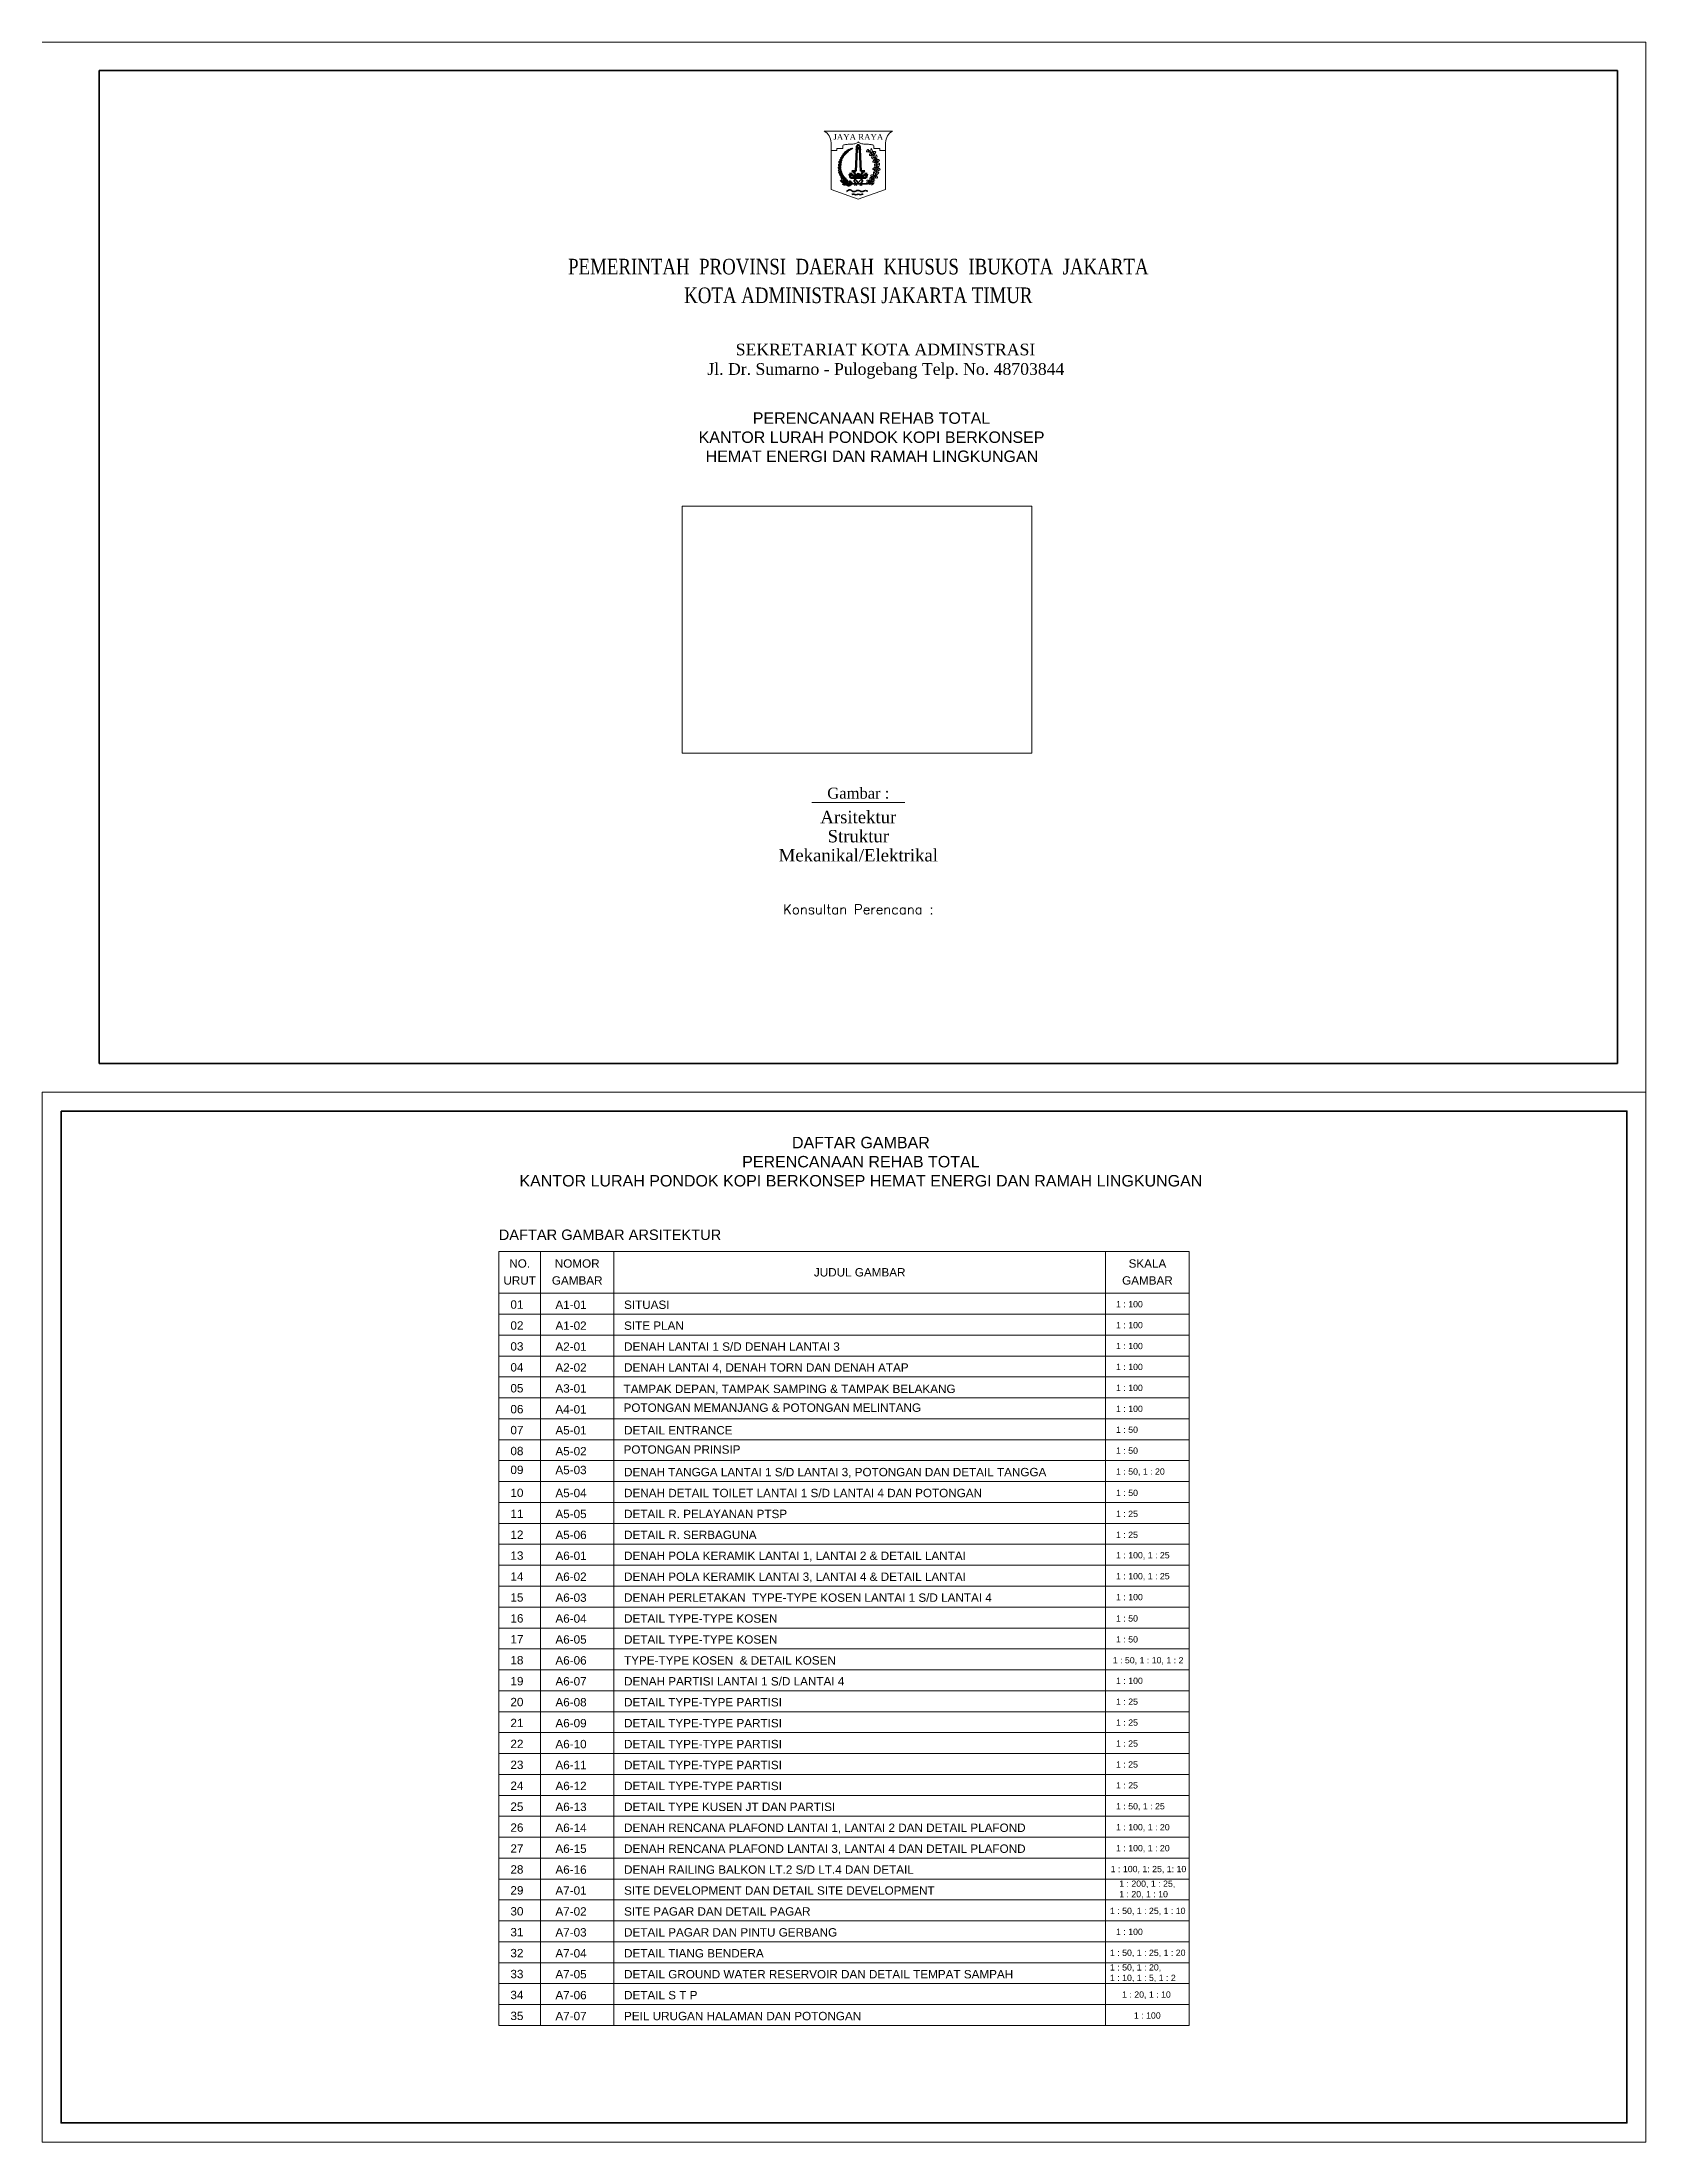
# Model space of a CAD drawing. Header units: millimetres. Extents: x -11 to 1625, y -267 to 195.
# Drawn here: x 1541.2 to 1625.2, y 63 to 173 of the extents above; entities that cross this region are included whole.
import ezdxf
from ezdxf.enums import TextEntityAlignment as Align

# ---------------------------------------------------------------- set-up
doc = ezdxf.new("R2010")
doc.units = ezdxf.units.MM
for name, color, linetype, lineweight in [('ars', 11, 'Continuous', 5), ('grs-kop', 1, 'Continuous', 35), ('kop', 7, 'Continuous', 20), ('logo', 7, 'Continuous', 50), ('ME', 7, 'Continuous', 15), ('not', 7, 'Continuous', 20), ('tem', 5, 'Continuous', 20), ('u', 6, 'Continuous', 20)]:
    doc.layers.add(name, color=color, linetype=linetype, lineweight=lineweight)
doc.styles.add('2', font='ROMANT.shx')
doc.styles.add('COM', font='complex.shx')
doc.styles.add('R', font='romantic.ttf')
doc.styles.get("Standard").update_dxf_attribs({"font": 'ARIALUNI.TTF'})
doc.styles.add('times', font='times.ttf')
picture_1 = doc.add_image_def('image6.jpg', size_in_pixel=(1191, 842))

msp = doc.modelspace()

# ---------------------------------------------------------------- texts
at = {"color": 5, "style": 'R'}
for s, height, p in [('Gambar :', 0.57467532, (1583.9641064, 133.6651178)), ('Arsitektur', 0.65, (1583.9641064, 132.4151178)), ('Struktur', 0.65, (1583.9641064, 131.4151178)), ('Mekanikal/Elektrikal', 0.65, (1583.9641064, 130.4174133))]:
    msp.add_text(s, height=height, dxfattribs=at).set_placement(p, align=Align.MIDDLE)
at = {"linetype": 'Continuous', "style": 'COM'}
msp.add_text('Konsultan Perencana :', height=0.512195122, dxfattribs=at).set_placement((1583.9641064, 127.5685823), align=Align.MIDDLE)
at = {"layer": 'kop', "insert": (1574.2800485, 153.5995601), "char_height": 0.6, "attachment_point": 1}
msp.add_mtext_dynamic_manual_height_columns('\\pi4.1572;PERENCANAAN REHAB TOTAL \\P\\pi1.3189;KANTOR LURAH PONDOK KOPI BERKONSEP \\P\\pi1.687;HEMAT ENERGI DAN RAMAH LINGKUNGAN', width=20.657811093, gutter_width=1.5, heights=[0], dxfattribs=at)
at = {"layer": 'ME', "style": 'times', "width": 0.8}
for s, p in [('PEMERINTAH  PROVINSI  DAERAH  KHUSUS  IBUKOTA  JAKARTA', (1583.9641064, 161.230891)), ('KOTA ADMINISTRASI JAKARTA TIMUR', (1583.9641064, 159.730891))]:
    msp.add_text(s, height=0.817316017, dxfattribs=at).set_placement(p, align=Align.MIDDLE)
at = {"layer": 'ME', "insert": (1575.6521795, 157.1990621), "char_height": 0.612987013, "attachment_point": 1, "style": 'times'}
msp.add_mtext_dynamic_manual_height_columns('\\pi1.8906;SEKRETARIAT KOTA ADMINSTRASI\\P\\pi0.40633;Jl. Dr. Sumarno - Pulogebang Telp. No. 48703844', width=19.03919726, gutter_width=4.3707989, heights=[0], dxfattribs=at)
at = {"layer": 'not'}
for s, height, p in [('DAFTAR GAMBAR ARSITEKTUR', 0.547931223, (1565.1324316, 110.247705)), ('01', 0.43834498, (1565.7450194, 106.6468011)), ('A1-01', 0.43834498, (1568.1014863, 106.6380218)), ('SITUASI', 0.43834498, (1571.6960413, 106.6380218)), ('1 : 100', 0.32875873, (1597.4603738, 106.7217348)), ('02', 0.43834498, (1565.7450194, 105.5509387)), ('A1-02', 0.43834498, (1568.1014863, 105.5421593)), ('SITE PLAN', 0.43834498, (1571.6960413, 105.5421593)), ('1 : 100', 0.32875873, (1597.4603738, 105.6258723)), ('03', 0.43834498, (1565.7450194, 104.4550762)), ('A2-01', 0.43834498, (1568.1014863, 104.4462969)), ('DENAH LANTAI 1 S/D DENAH LANTAI 3', 0.438344979, (1571.6960413, 104.4462969)), ('1 : 100', 0.32875873, (1597.4603738, 104.5300099)), ('04', 0.43834498, (1565.7450194, 103.3592138)), ('A2-02', 0.43834498, (1568.1014863, 103.3504345)), ('DENAH LANTAI 4, DENAH TORN DAN DENAH ATAP', 0.438344979, (1571.6960413, 103.3504345)), ('1 : 100', 0.32875873, (1597.4603738, 103.4341474)), ('05', 0.43834498, (1565.7450194, 102.2633514)), ('A3-01', 0.43834498, (1568.1014863, 102.254572)), ('TAMPAK DEPAN, TAMPAK SAMPING & TAMPAK BELAKANG', 0.438344979, (1571.669807, 102.2323475)), ('1 : 100', 0.32875873, (1597.4603738, 102.338285)), ('06', 0.43834498, (1565.7450194, 101.1674889)), ('A4-01', 0.43834498, (1568.1014863, 101.1587096)), ('POTONGAN MEMANJANG & POTONGAN MELINTANG', 0.438344979, (1571.669807, 101.2460713)), ('1 : 100', 0.32875873, (1597.4603738, 101.2424225)), ('07', 0.43834498, (1565.7450194, 100.0716265)), ('A5-01', 0.43834498, (1568.1014863, 100.0628471)), ('DETAIL ENTRANCE', 0.438344979, (1571.6960413, 100.0628471)), ('1 : 50', 0.32875873, (1597.4603738, 100.1465601)), ('08', 0.43834498, (1565.7450194, 98.975764)), ('A5-02', 0.43834498, (1568.1014863, 98.9669847)), ('POTONGAN PRINSIP', 0.438344979, (1571.669807, 99.0543464)), ('1 : 50', 0.32875873, (1597.4603738, 99.0506976)), ('09', 0.43834498, (1565.7450194, 97.9894878)), ('A5-03', 0.43834498, (1568.1014863, 97.9807085)), ('DENAH TANGGA LANTAI 1 S/D LANTAI 3, POTONGAN DAN DETAIL TANGGA', 0.438344979, (1571.6960413, 97.8711222)), ('1 : 50, 1 : 20', 0.328758734, (1597.4603738, 97.9548352)), ('10', 0.43834498, (1565.7450194, 96.7840391)), ('A5-04', 0.43834498, (1568.1014863, 96.7752598)), ('DENAH DETAIL TOILET LANTAI 1 S/D LANTAI 4 DAN POTONGAN', 0.438344979, (1571.6960413, 96.7752598)), ('1 : 50', 0.32875873, (1597.4603738, 96.8356953)), ('11', 0.43834498, (1565.7450194, 95.6881767)), ('A5-05', 0.43834498, (1568.1014863, 95.6793973)), ('DETAIL R. PELAYANAN PTSP', 0.438344979, (1571.6960413, 95.6793973)), ('1 : 25', 0.32875873, (1597.4603738, 95.7398329)), ('12', 0.43834498, (1565.7450194, 94.5923142)), ('A5-06', 0.43834498, (1568.1014863, 94.5835349)), ('DETAIL R. SERBAGUNA', 0.438344979, (1571.6960413, 94.5835349)), ('1 : 25', 0.32875873, (1597.4603738, 94.6439704)), ('13', 0.43834498, (1565.7450194, 93.4964518)), ('A6-01', 0.43834498, (1568.1014863, 93.4876724)), ('DENAH POLA KERAMIK LANTAI 1, LANTAI 2 & DETAIL LANTAI', 0.438344979, (1571.6960413, 93.4876724)), ('1 : 100, 1 : 25', 0.328758734, (1597.4603738, 93.5713854)), ('14', 0.43834498, (1565.7450194, 92.4005893)), ('A6-02', 0.43834498, (1568.1014863, 92.39181)), ('DENAH POLA KERAMIK LANTAI 3, LANTAI 4 & DETAIL LANTAI', 0.438344979, (1571.6960413, 92.39181)), ('1 : 100, 1 : 25', 0.328758734, (1597.4603738, 92.475523)), ('15', 0.43834498, (1565.7450194, 91.3047269)), ('A6-03', 0.43834498, (1568.1014863, 91.2959475)), ('DENAH PERLETAKAN  TYPE-TYPE KOSEN LANTAI 1 S/D LANTAI 4', 0.438344979, (1571.6960413, 91.2959475)), ('1 : 100', 0.32875873, (1597.4603738, 91.3796605)), ('16', 0.43834498, (1565.7450194, 90.2088644)), ('A6-04', 0.43834498, (1568.1014863, 90.2000851)), ('DETAIL TYPE-TYPE KOSEN', 0.438344979, (1571.6960413, 90.2000851)), ('1 : 50', 0.32875873, (1597.4603738, 90.2605206)), ('17', 0.43834498, (1565.7450194, 89.113002)), ('A6-05', 0.43834498, (1568.1014863, 89.1042226)), ('DETAIL TYPE-TYPE KOSEN', 0.438344979, (1571.6960413, 89.1042226)), ('1 : 50', 0.32875873, (1597.4603738, 89.1646582)), ('18', 0.43834498, (1565.7450194, 88.0171395)), ('A6-06', 0.43834498, (1568.1014863, 88.0083602)), ('TYPE-TYPE KOSEN  & DETAIL KOSEN', 0.438344979, (1571.6960413, 88.0083602)), ('1 : 50, 1 : 10, 1 : 2', 0.328758734, (1597.2874823, 88.0687958)), ('19', 0.43834498, (1565.7450194, 86.9212771)), ('A6-07', 0.43834498, (1568.1014863, 86.9124978)), ('DENAH PARTISI LANTAI 1 S/D LANTAI 4', 0.438344979, (1571.6960413, 86.9124978)), ('1 : 100', 0.32875873, (1597.4603738, 86.9962107)), ('20', 0.43834498, (1565.7450194, 85.8254147)), ('A6-08', 0.43834498, (1568.1014863, 85.8166353)), ('DETAIL TYPE-TYPE PARTISI', 0.438344979, (1571.6960413, 85.8166353)), ('1 : 25', 0.32875873, (1597.4603738, 85.9003483)), ('21', 0.43834498, (1565.7450194, 84.7295522)), ('A6-09', 0.43834498, (1568.1014863, 84.7207729)), ('DETAIL TYPE-TYPE PARTISI', 0.438344979, (1571.6960413, 84.7207729)), ('1 : 25', 0.32875873, (1597.4603738, 84.8044858)), ('22', 0.43834498, (1565.7450194, 83.6336898)), ('A6-10', 0.43834498, (1568.1014863, 83.6249104)), ('DETAIL TYPE-TYPE PARTISI', 0.438344979, (1571.6960413, 83.6249104)), ('1 : 25', 0.32875873, (1597.4603738, 83.7086234)), ('23', 0.43834498, (1565.7450194, 82.5378273)), ('A6-11', 0.43834498, (1568.1014863, 82.529048)), ('DETAIL TYPE-TYPE PARTISI', 0.438344979, (1571.6960413, 82.529048)), ('1 : 25', 0.32875873, (1597.4603738, 82.6127609)), ('24', 0.43834498, (1565.7450194, 81.4419649)), ('A6-12', 0.43834498, (1568.1014863, 81.4331855)), ('DETAIL TYPE-TYPE PARTISI', 0.438344979, (1571.6960413, 81.4331855)), ('1 : 25', 0.32875873, (1597.4603738, 81.5168985)), ('25', 0.43834498, (1565.7450194, 80.3461024)), ('A6-13', 0.43834498, (1568.1014863, 80.3373231)), ('DETAIL TYPE KUSEN JT DAN PARTISI', 0.438344979, (1571.6960413, 80.3373231)), ('1 : 50, 1 : 25', 0.328758734, (1597.4603738, 80.421036)), ('26', 0.43834498, (1565.7450194, 79.25024)), ('A6-14', 0.43834498, (1568.1014863, 79.2414606)), ('DENAH RENCANA PLAFOND LANTAI 1, LANTAI 2 DAN DETAIL PLAFOND', 0.438344979, (1571.6960413, 79.2414606)), ('1 : 100, 1 : 20', 0.328758734, (1597.4603738, 79.3251736)), ('27', 0.43834498, (1565.7450194, 78.1543775)), ('A6-15', 0.43834498, (1568.1014863, 78.1455982)), ('DENAH RENCANA PLAFOND LANTAI 3, LANTAI 4 DAN DETAIL PLAFOND', 0.438344979, (1571.6960413, 78.1455982)), ('1 : 100, 1 : 20', 0.328758734, (1597.4603738, 78.2293112)), ('28', 0.43834498, (1565.7450194, 77.0585151)), ('A6-16', 0.43834498, (1568.1014863, 77.0497357)), ('DENAH RAILING BALKON LT.2 S/D LT.4 DAN DETAIL', 0.438344979, (1571.6960413, 77.0497357)), ('1 : 100, 1: 25, 1: 10', 0.328758734, (1597.1816044, 77.1334487)), ('29', 0.43834498, (1565.7450194, 75.9626526)), ('A7-01', 0.43834498, (1568.1014863, 75.9538733)), ('SITE DEVELOPMENT DAN DETAIL SITE DEVELOPMENT ', 0.438344979, (1571.6960413, 75.9538733)), ('1 : 200, 1 : 25,', 0.328758734, (1597.6256808, 76.366345)), ('1 : 20, 1 : 10', 0.328758734, (1597.6256808, 75.8184138)), ('30', 0.43834498, (1565.7450194, 74.8667902)), ('A7-02', 0.43834498, (1568.1014863, 74.8580108)), ('SITE PAGAR DAN DETAIL PAGAR', 0.438344979, (1571.6960413, 74.8580108)), ('1 : 50, 1 : 25, 1 : 10', 0.328758734, (1597.1426109, 74.9417238)), ('31', 0.43834498, (1565.7450194, 73.7709277)), ('A7-03', 0.43834498, (1568.1014863, 73.7621484)), ('DETAIL PAGAR DAN PINTU GERBANG', 0.438344979, (1571.6960413, 73.7621484)), ('1 : 100', 0.32875873, (1597.4603738, 73.8458614)), ('32', 0.43834498, (1565.7450194, 72.6750653)), ('A7-04', 0.43834498, (1568.1014863, 72.6662859)), ('DETAIL TIANG BENDERA', 0.438344979, (1571.6960413, 72.6662859)), ('1 : 50, 1 : 25, 1 : 20', 0.328758734, (1597.1426109, 72.7499989)), ('33', 0.43834498, (1565.7450194, 71.5792028)), ('A7-05', 0.43834498, (1568.1014863, 71.5704235)), ('DETAIL GROUND WATER RESERVOIR DAN DETAIL TEMPAT SAMPAH', 0.438344979, (1571.6960413, 71.5704235)), ('1 : 50, 1 : 20,', 0.328758734, (1597.1426109, 71.9828952)), ('1 : 10, 1 : 5, 1 : 2', 0.328758734, (1597.1426109, 71.434964)), ('34', 0.43834498, (1565.7450194, 70.4833404)), ('A7-06', 0.43834498, (1568.1014863, 70.4745611)), ('DETAIL S T P ', 0.438344979, (1571.6960413, 70.4745611)), ('1 : 20, 1 : 10', 0.328758734, (1597.7770942, 70.558274)), ('35', 0.43834498, (1565.7450194, 69.387478)), ('A7-07', 0.43834498, (1568.1014863, 69.3786986)), ('PEIL URUGAN HALAMAN DAN POTONGAN', 0.438344979, (1571.6960413, 69.3786986)), ('1 : 100', 0.32875873, (1598.3950724, 69.4624116))]:
    msp.add_text(s, height=height, dxfattribs=at).set_placement(p)
at = {"layer": 'not', "insert": (1584.09873, 115.6508931), "char_height": 0.6, "attachment_point": 2, "style": '2'}
msp.add_mtext('{\\fArial|b0|i0|c0|p34;DAFTAR GAMBAR\\P\\fArial Unicode MS|b0|i0|c0|p34;PERENCANAAN REHAB TOTAL \\PKANTOR LURAH PONDOK KOPI BERKONSEP HEMAT ENERGI DAN RAMAH LINGKUNGAN}', dxfattribs=at)
at = {"layer": 'not', "attachment_point": 5}
for s, insert, char_height in [('NO.', (1566.2282941, 109.0140916), 0.43834498), ('NOMOR', (1569.2419158, 109.0140916), 0.43834498), ('SKALA', (1599.1041675, 109.0140916), 0.43834498), ('URUT', (1566.2282941, 108.1255129), 0.43834498), ('GAMBAR', (1569.2419158, 108.1255129), 0.43834498), ('JUDUL GAMBAR', (1584.0360588, 108.5530643), 0.438344979), ('GAMBAR', (1599.1041675, 108.1255129), 0.43834498)]:
    msp.add_mtext(s, dxfattribs=dict(at, insert=insert, char_height=char_height))
at = {"layer": 'tem', "style": 'R'}
msp.add_text('JAYA RAYA', height=0.30649351, dxfattribs=at).set_placement((1583.9641064, 168.0297714), align=Align.MIDDLE)

# ---------------------------------------------------------------- linework, layer by layer
at = {"layer": 'ars', "color": 11}
for p, q in [((1584.6440775, 167.1840347), (1584.5793054, 167.2226974)), ((1584.6761195, 167.1743112), (1584.6872321, 167.137309)), ((1584.7894251, 166.997511), (1584.724653, 167.0361737)), ((1584.7894251, 166.997511), (1584.7959316, 167.0726635)), ((1584.845584, 166.8497824), (1584.8755251, 166.8202606)), ((1584.8996893, 166.1699136), (1584.862806, 166.2357153)), ((1584.8808298, 166.846715), (1584.8799763, 166.8080896)), ((1584.9325069, 166.5889992), (1584.883137, 166.646033)), ((1584.8996893, 166.1699136), (1584.9474315, 166.2283167)), ((1584.9238481, 166.3919542), (1584.9351949, 166.3514665)), ((1584.9325069, 166.5889992), (1584.9551587, 166.6609515)), ((1584.9526966, 166.4302382), (1584.9387485, 166.394209)), ((1584.5195823, 165.625129), (1584.5946164, 165.6328835)), ((1584.685321, 165.7776867), (1584.6844801, 165.8531157)), ((1584.7233006, 165.8238055), (1584.7892514, 165.8604214))]:
    msp.add_line(p, q, dxfattribs=at)
for centre, radius, start, end in [((1584.022731, 166.4585954), 1.0352709, 114.085604242, 237.632514007), ((1583.3440894, 167.15845), 0.1247076, 133.841635436, 198.302971929), ((1583.13931, 167.2092328), 0.1247076, 313.841635436, 18.302971929), ((1583.4054063, 167.2167733), 0.1122368, 126.6239457, 191.085282193), ((1583.2283075, 167.2852713), 0.1122368, 306.6239457, 11.085282193), ((1583.380438, 167.1221017), 0.1122368, 74.904343835, 139.365680329), ((1583.3244935, 167.3035574), 0.1122368, 254.904343835, 319.365680329), ((1583.4506858, 167.2686416), 0.0897895, 123.960955418, 188.422291911), ((1583.3117058, 167.3299633), 0.0897895, 303.960955418, 8.422291911), ((1583.4272139, 167.1939141), 0.0897895, 72.241353553, 136.702690047), ((1583.3892512, 167.3410013), 0.0897895, 252.241353553, 316.702690047), ((1583.5127922, 167.3059595), 0.0897895, 117.740605592, 182.201942085), ((1583.3812748, 167.3819791), 0.0897895, 297.740605592, 2.201942085), ((1583.4813615, 167.2342152), 0.0897895, 66.021003727, 130.482340221), ((1583.4595596, 167.3845498), 0.0897895, 246.021003727, 310.482340221), ((1583.5607955, 167.3430074), 0.0718316, 113.400686667, 177.86202316), ((1583.4604854, 167.4116106), 0.0718316, 293.400686667, 357.86202316), ((1583.5313798, 167.2876794), 0.0718316, 61.681084802, 126.142421296), ((1583.5230893, 167.408922), 0.0718316, 241.681084802, 306.142421296), ((1583.5215741, 167.4456096), 0.0718316, 293.400686667, 357.86202316), ((1583.6218842, 167.3770064), 0.0718316, 113.400686667, 177.86202316), ((1583.5924685, 167.3216784), 0.0718316, 61.681084802, 126.142421296), ((1583.5841781, 167.442921), 0.0718316, 241.681084802, 306.142421296), ((1583.6593617, 167.3629412), 0.0718316, 80.936849541, 145.398186035), ((1583.611551, 167.474667), 0.0718316, 260.936849541, 325.398186035), ((1584.5504598, 167.3765247), 0.1565084, 235.515356547, 280.620704982), ((1584.4497702, 167.2194755), 0.1295752, 1.424824002, 71.624042141), ((1584.8172123, 167.3203949), 0.2030952, 151.181879908, 225.995647049), ((1584.4981768, 167.2722093), 0.2030952, 331.181879908, 45.995647049), ((1584.8742838, 167.1758656), 0.1295752, 162.594618242, 232.793836381), ((1582.8428682, 166.3007066), 0.1558845, 2.292602346, 66.75393884), ((1583.0601525, 166.4501719), 0.1558845, 182.292602346, 246.75393884), ((1582.874801, 166.1414143), 0.1558845, 12.662776115, 77.124112609), ((1583.0616312, 166.3275508), 0.1558845, 192.662776115, 257.124112609), ((1583.072726, 166.5791733), 0.1558845, 172.399490049, 236.860826543), ((1582.832993, 166.4692623), 0.1558845, 352.399490049, 56.860826543), ((1583.0760679, 166.2290704), 0.1558845, 200.215146733, 264.676483227), ((1582.9153228, 166.019993), 0.1558845, 20.215146733, 84.676483227), ((1583.0985212, 166.7122732), 0.1558845, 164.619036116, 229.08037261), ((1582.8461157, 166.6358285), 0.1558845, 344.619036116, 49.08037261), ((1583.1427653, 166.4626132), 0.1558845, 120.679888184, 185.141224678), ((1582.9079693, 166.5827098), 0.1558845, 300.679888184, 5.141224678), ((1583.115277, 166.818818), 0.1247076, 158.864860204, 223.326196697), ((1583.1491765, 166.3473785), 0.1558845, 130.573000481, 195.034336975), ((1582.93576, 166.7380814), 0.1558845, 292.899434252, 357.360770745), ((1583.1521361, 166.5873043), 0.1558845, 112.899434252, 177.360770745), ((1582.8972381, 166.4253488), 0.1558845, 310.573000481, 15.034336975), ((1582.9082385, 166.7782155), 0.1247076, 338.864860204, 43.326196697), ((1583.1677046, 166.2424615), 0.1558845, 140.94317425, 205.404510744), ((1582.9877941, 166.8524154), 0.1247076, 287.145258339, 351.606594833), ((1583.1479291, 166.7150463), 0.1247076, 107.145258339, 171.606594833), ((1582.9058463, 166.2738075), 0.1558845, 320.94317425, 25.404510744), ((1583.1634997, 166.9130397), 0.1247076, 150.299630304, 214.760966797), ((1583.2024157, 166.1407337), 0.1558845, 140.94317425, 205.404510744), ((1582.9527232, 166.9037254), 0.1247076, 330.299630304, 34.760966797), ((1583.0424425, 166.9652491), 0.1247076, 278.580028439, 343.041364932), ((1583.1803324, 166.8055624), 0.1247076, 98.580028439, 163.041364932), ((1582.9405574, 166.1720797), 0.1558845, 320.94317425, 25.404510744), ((1583.2138372, 167.002701), 0.1247076, 145.798930762, 210.260267256), ((1583.2458381, 166.0460822), 0.1558845, 146.902841606, 211.3641781), ((1583.0029797, 167.0099553), 0.1247076, 325.798930762, 30.260267256), ((1583.0972502, 167.0642489), 0.1247076, 274.079328897, 338.540665391), ((1583.2221842, 166.8942342), 0.1247076, 94.079328897, 158.540665391), ((1582.9821405, 166.0500704), 0.1558845, 326.902841606, 31.3641781), ((1583.2756522, 167.0836065), 0.1247076, 139.367906396, 203.82924289), ((1583.0669341, 167.1144326), 0.1247076, 319.367906396, 23.82924289), ((1583.2717976, 166.9748872), 0.1247076, 87.648304532, 152.109641025), ((1583.1666927, 167.1578256), 0.1247076, 267.648304532, 332.109641025), ((1583.3297828, 167.0506073), 0.1247076, 82.122033571, 146.583370065), ((1583.2427838, 167.2428172), 0.1247076, 262.122033571, 326.583370065), ((1583.9054818, 166.4585954), 1.0352709, 302.367485993, 44.485129178), ((1584.6958074, 167.190001), 0.1565084, 235.515356547, 280.620704982), ((1584.6558672, 166.7772899), 0.2030952, 20.912298277, 95.726065417), ((1584.8253207, 167.0518642), 0.2030952, 200.912298277, 275.726065417), ((1584.5951178, 167.0329518), 0.1295752, 1.424824002, 71.624042141), ((1584.9583688, 166.1282699), 0.2030952, 153.08913128, 227.902898421), ((1584.9144687, 166.3834511), 0.1565084, 205.620093584, 250.725442019), ((1584.6411136, 166.0694929), 0.2030952, 333.08913128, 47.902898421), ((1584.9040145, 166.8011427), 0.1565084, 217.228805061, 262.334153497), ((1584.6880044, 167.1860064), 0.1565084, 313.597955401, 358.703303836), ((1585.006526, 166.577459), 0.2030952, 171.16409051, 245.977857651), ((1584.7231632, 166.4231507), 0.2030952, 351.16409051, 65.977857651), ((1584.7591326, 166.683618), 0.1295752, 343.138272516, 53.337490655), ((1584.7489012, 166.2974845), 0.1295752, 331.529561039, 41.728779178), ((1584.8498313, 166.2375323), 0.2030952, 271.020022546, 345.833789687), ((1585.0503657, 165.9847647), 0.2030952, 91.020022546, 165.833789687), ((1585.0601295, 166.9421051), 0.2030952, 133.199859521, 208.013626662), ((1584.7418019, 166.9947654), 0.2030952, 313.199859521, 28.013626662), ((1585.0540297, 166.7447027), 0.1295752, 150.067888034, 220.267106173), ((1585.070327, 166.2693829), 0.1295752, 128.278119384, 198.477337523), ((1584.9221892, 166.3827761), 0.1565084, 279.281456543, 324.386804978), ((1585.1537573, 166.4589123), 0.2030952, 113.302680448, 188.116447589), ((1584.8723545, 166.6167664), 0.2030952, 293.302680448, 8.116447589), ((1584.8743842, 166.7950052), 0.1565084, 301.071225192, 346.176573628), ((1582.9728155, 165.8962216), 0.1558845, 26.160105793, 90.621442287), ((1583.1110413, 166.1208234), 0.1558845, 206.160105793, 270.621442287), ((1583.0339613, 165.7936037), 0.1558845, 28.507978688, 92.969315182), ((1583.1628699, 166.0236796), 0.1558845, 208.507978688, 272.969315182), ((1583.1115577, 165.6913836), 0.1558845, 40.031084611, 104.492421104), ((1583.1919073, 165.9425733), 0.1558845, 220.031084611, 284.492421104), ((1583.2001204, 165.5974217), 0.1558845, 49.200624763, 113.661961256), ((1583.2394146, 165.8582057), 0.1558845, 229.200624763, 293.661961256), ((1583.304344, 165.9486558), 0.1558845, 146.695261362, 211.156597855), ((1583.0406626, 165.9535993), 0.1558845, 326.695261362, 31.156597855), ((1583.3668267, 165.8679951), 0.1558845, 144.863524868, 209.324861361), ((1583.103438, 165.8813645), 0.1558845, 324.863524868, 29.324861361), ((1583.2882898, 165.5227317), 0.1558845, 44.422275203, 108.883611697), ((1583.3491711, 165.7793361), 0.1558845, 224.422275203, 288.883611697), ((1583.4383807, 165.7908857), 0.1558845, 144.490266697, 208.951603191), ((1583.1750847, 165.8059707), 0.1558845, 324.490266697, 28.951603191), ((1583.5179075, 165.7333732), 0.1558845, 156.180256718, 220.641593211), ((1583.2570163, 165.6947973), 0.1558845, 336.180256718, 40.641593211), ((1583.4903787, 165.6186892), 0.0408658, 237.632514007, 270), ((1584.5657391, 165.6426773), 0.1565084, 158.869570005, 203.974918441), ((1584.3896801, 165.7043706), 0.1295752, 284.77903746, 354.978255599), ((1584.4378341, 165.6186892), 0.0408658, 270, 302.367485993), ((1584.760495, 165.7876512), 0.2030952, 137.107603045, 211.921370185), ((1584.4393188, 165.818495), 0.2030952, 317.107603045, 31.921370185), ((1584.710721, 165.5753558), 0.1295752, 83.443224238, 153.642442377), ((1584.6856201, 165.7602147), 0.1565084, 234.446561396, 279.551909832), ((1584.7673925, 165.6353251), 0.156227, 69.896176246, 144.709943387), ((1584.6935728, 165.8722883), 0.156227, 249.896176246, 324.709943387), ((1584.8006191, 165.9580281), 0.1565084, 176.98724408, 222.092592516), ((1584.6141044, 165.9619137), 0.1295752, 302.896711536, 13.095929675), ((1584.9186222, 165.8531454), 0.1295752, 106.581788982, 176.781007121), ((1584.822899, 166.0132701), 0.1565084, 257.585126141, 302.690474576)]:
    msp.add_arc(centre, radius, start, end, dxfattribs=at)
for points, start_tangent, end_tangent in [([(1584.4912084, 167.3179378), (1584.5041635, 167.2733792), (1584.4618471, 167.2475182), (1584.4094579, 167.2459137), (1584.4000979, 167.2884952), (1584.4343175, 167.3422053), (1584.4473381, 167.3701392), (1584.49048, 167.346414), (1584.4912084, 167.3179378)], (0.7144417313, -0.6996949425), (0.7144417313, -0.6996949425)), ([(1584.7701772, 167.1998189), (1584.7987508, 167.1632559), (1584.8444727, 167.1824646), (1584.876406, 167.2240274), (1584.8473343, 167.2565178), (1584.7837538, 167.260161), (1584.7534792, 167.2659307), (1584.7475017, 167.2170597), (1584.7701772, 167.1998189)], (0.1499010913, -0.9887009977), (0.1499010913, -0.9887009977)), ([(1584.636556, 167.1314141), (1584.6495111, 167.0868555), (1584.6071946, 167.0609945), (1584.5548055, 167.05939), (1584.5454455, 167.1019715), (1584.5796651, 167.1556816), (1584.5926857, 167.1836155), (1584.6358276, 167.1598903), (1584.636556, 167.1314141)], (0.7144417313, -0.6996949425), (0.7144417313, -0.6996949425)), ([(1584.8293726, 166.7641058), (1584.8276923, 166.7177325), (1584.7793985, 166.7064552), (1584.7291516, 166.7213698), (1584.7336251, 166.7647378), (1584.7829691, 166.8049984), (1584.804097, 166.8274362), (1584.8376159, 166.7913725), (1584.8293726, 166.7641058)], (0.4588188177, -0.888529849), (0.4588188177, -0.888529849)), ([(1584.8339008, 166.3621917), (1584.8229233, 166.3171051), (1584.7733481, 166.3157765), (1584.7271302, 166.3404971), (1584.740239, 166.3820777), (1584.7966751, 166.4115855), (1584.821886, 166.4293128), (1584.8474622, 166.3872419), (1584.8339008, 166.3621917)], (0.2706374562, -0.9626813426), (0.2706374562, -0.9626813426)), ([(1584.9575968, 166.790666), (1584.9775598, 166.7487759), (1585.0263597, 166.7576105), (1585.0665475, 166.7912577), (1585.0452149, 166.8292802), (1584.9839382, 166.8466269), (1584.9556356, 166.8588257), (1584.9392005, 166.8124146), (1584.9575968, 166.790666)], (-0.0681116795, -0.997677703), (-0.0681116795, -0.997677703)), ([(1584.9978457, 166.3478583), (1585.0008327, 166.3015509), (1585.0494253, 166.2916396), (1585.0992318, 166.307965), (1585.0935373, 166.3511896), (1585.0430778, 166.390043), (1585.0213257, 166.4118761), (1584.9888369, 166.3748818), (1584.9978457, 166.3478583)], (-0.4335852328, -0.9011125601), (-0.4335852328, -0.9011125601)), ([(1584.495051, 165.6867948), (1584.4546895, 165.6638982), (1584.419754, 165.6990974), (1584.4060925, 165.7496994), (1584.4453607, 165.7686413), (1584.5055222, 165.7477525), (1584.5357082, 165.7415358), (1584.522589, 165.6940807), (1584.495051, 165.6867948)], (-0.5157607906, -0.8567326344), (-0.5157607906, -0.8567326344)), ([(1584.7197165, 165.9779764), (1584.6884763, 165.9436638), (1584.644327, 165.9662539), (1584.6156071, 166.0100988), (1584.6470381, 166.0403128), (1584.7107126, 166.039168), (1584.7413351, 166.0426465), (1584.7436235, 165.9934645), (1584.7197165, 165.9779764)], (-0.2237714714, -0.9746416411), (-0.2237714714, -0.9746416411)), ([(1584.7146519, 165.6821102), (1584.6841203, 165.6471656), (1584.7115913, 165.6058761), (1584.7584215, 165.5823363), (1584.7848596, 165.6170036), (1584.7764709, 165.6801334), (1584.7764393, 165.7109529), (1584.7273167, 165.7076254), (1584.7146519, 165.6821102)], (-0.9428173022, -0.333309968), (-0.9428173022, -0.333309968)), ([(1584.8802871, 165.9528568), (1584.8659432, 165.9087256), (1584.9074293, 165.8815525), (1584.9597425, 165.8783085), (1584.9704311, 165.9205761), (1584.9379099, 165.9753312), (1584.9257702, 166.0036591), (1584.8819067, 165.9812962), (1584.8802871, 165.9528568)], (-0.7359982524, -0.6769834359), (-0.7359982524, -0.6769834359))]:
    msp.add_spline(points, degree=3, dxfattribs=dict(at, start_tangent=start_tangent, end_tangent=end_tangent))
for points in [[(1584.4495649, 165.5778234), (1584.5139483, 165.590164), (1584.6455365, 165.5851059), (1584.7419961, 165.5384107)], [(1584.4495649, 165.5778234), (1584.508384, 165.548878), (1584.636616, 165.5189187), (1584.7419961, 165.5384107)]]:
    msp.add_spline(points, degree=3, dxfattribs=at)
at = {"layer": 'grs-kop'}
for p, q in [((1544.2139396, 171.5001112), (1544.2139396, 119.4998888)), ((1623.7142732, 171.5001112), (1544.2139396, 171.5001112)), ((1623.7142732, 119.4998888), (1623.7142732, 171.5001112)), ((1544.2139396, 119.4998888), (1623.7142732, 119.4998888))]:
    msp.add_line(p, q, dxfattribs=at)
at = {"layer": 'grs-kop', "color": 1}
for p, q in [((1583.887483, 165.5267411), (1583.7495609, 165.7106372)), ((1583.9641064, 165.6188497), (1583.8312892, 165.7719403)), ((1583.887483, 165.5267411), (1583.8491713, 165.4756589)), ((1583.9641064, 165.6188497), (1584.0969236, 165.7719403)), ((1584.0407298, 165.5267411), (1584.1786518, 165.7106372)), ((1584.0407298, 165.5267411), (1584.0790415, 165.4756589))]:
    msp.add_line(p, q, dxfattribs=at)
msp.add_lwpolyline([(1583.4903787, 165.5778234), (1584.4378341, 165.5778234)], close=True, dxfattribs=at)
for points in [[(1583.8491713, 165.5778234), (1583.772548, 165.4756589)], [(1584.0790415, 165.5778234), (1584.1556648, 165.4756589)]]:
    msp.add_lwpolyline(points, dxfattribs=at)
at = {"layer": 'grs-kop', "color": 1, "const_width": 0.0550117}
msp.add_lwpolyline([(1581.5154519, 133.1651178), (1586.4127609, 133.1651178)], dxfattribs=at)
at = {"layer": 'grs-kop'}
msp.add_lwpolyline([(1542.214162, 117), (1624.214162, 117), (1624.214162, 64), (1542.214162, 64)], close=True, dxfattribs=at)
at = {"layer": 'grs-kop', "color": 1}
for centre, start, end in [((1583.7904267, 165.7412866), 36.869897646, 216.869897646), ((1584.137786, 165.7412866), 323.130102354, 143.130102354)]:
    msp.add_arc(centre, 0.0510823, start, end, dxfattribs=at)
for points in [[(1583.3506592, 165.1604826), (1583.5391446, 165.2546615), (1583.7276299, 165.1604826), (1583.9497734, 165.2277532), (1584.1449904, 165.1672096), (1584.3334758, 165.2210261), (1584.4613766, 165.1873908)], [(1583.6188707, 165.0074048), (1583.7206641, 165.0379222), (1583.8346726, 164.9992669), (1583.9629322, 165.0236807), (1584.0789766, 165.0013014), (1584.1604113, 165.0358877), (1584.2235232, 165.0135083)]]:
    msp.add_spline(points, degree=3, dxfattribs=at)
at = {"layer": 'kop'}
for p, q in [((1625.214162, 173), (1541.214162, 173)), ((1625.214162, 173), (1625.214162, 118)), ((1541.214162, 118), (1625.214162, 118))]:
    msp.add_line(p, q, dxfattribs=at)
at = {"layer": 'kop', "color": 7}
msp.add_line((1625.214162, 173), (1625.214162, 118), dxfattribs=at)
at = {"layer": 'kop'}
msp.add_lwpolyline([(1625.214162, 63), (1541.214162, 63), (1541.214162, 118), (1625.214162, 118)], close=True, dxfattribs=at)
at = {"layer": 'logo'}
for p, q in [((1583.8364008, 167.4167844), (1584.091812, 167.4167844)), ((1583.887483, 167.3657022), (1583.8364008, 166.2418926)), ((1583.9130241, 167.4372173), (1584.0151886, 167.4372173)), ((1584.0407298, 167.3657022), (1584.091812, 166.2418926)), ((1583.6307366, 166.2418926), (1583.8364008, 166.2418926)), ((1583.6307366, 166.2418926), (1583.6307366, 166.2367844)), ((1583.6307366, 166.2367844), (1583.6425365, 166.2367844)), ((1584.091812, 166.2418926), (1584.2974761, 166.2418926)), ((1584.2856763, 166.2367844), (1584.2974761, 166.2367844)), ((1584.2974761, 166.2418926), (1584.2974761, 166.2367844)), ((1583.5043661, 166.0886459), (1583.6307366, 166.0886459)), ((1583.5043661, 166.0886459), (1583.5554484, 165.8843169)), ((1583.5554484, 165.8843169), (1584.3727644, 165.8843169)), ((1583.6307366, 166.0886459), (1583.6562778, 165.9864814)), ((1583.6562778, 165.9864814), (1584.271935, 165.9864814)), ((1583.8108596, 166.0375636), (1583.9130241, 166.0375636)), ((1584.0151886, 166.0375636), (1584.1173531, 166.0375636)), ((1584.271935, 165.9864814), (1584.2974761, 166.0886459)), ((1584.2974761, 166.0886459), (1584.4238467, 166.0886459)), ((1584.3727644, 165.8843169), (1584.4238467, 166.0886459))]:
    msp.add_line(p, q, dxfattribs=at)
for points in [[(1583.9130241, 167.4372173), (1583.9072919, 167.4455867), (1583.9025617, 167.4534495), (1583.8987336, 167.4608815), (1583.8957079, 167.4679588), (1583.8933847, 167.4747574), (1583.8916643, 167.4813531), (1583.8904469, 167.4878222), (1583.8896326, 167.4942404), (1583.8891441, 167.5006709), (1583.8889941, 167.5071255), (1583.8892179, 167.513603), (1583.8898506, 167.5201022), (1583.8909276, 167.526622), (1583.8924839, 167.5331613), (1583.8945549, 167.5397189), (1583.8971757, 167.5462936), (1583.9004244, 167.5529667), (1583.9045506, 167.5601489), (1583.9098465, 167.5683332), (1583.9166047, 167.5780129), (1583.9251173, 167.589681), (1583.9356769, 167.6038305), (1583.9485758, 167.6209546), (1583.9641064, 167.6415463)], [(1584.0151886, 167.4372173), (1584.0209209, 167.4455867), (1584.0256511, 167.4534495), (1584.0294792, 167.4608815), (1584.0325049, 167.4679588), (1584.034828, 167.4747574), (1584.0365484, 167.4813531), (1584.0377659, 167.4878222), (1584.0385802, 167.4942404), (1584.0390687, 167.5006709), (1584.0392187, 167.5071255), (1584.0389949, 167.513603), (1584.0383621, 167.5201022), (1584.0372852, 167.526622), (1584.0357288, 167.5331613), (1584.0336579, 167.5397189), (1584.0310371, 167.5462936), (1584.0277883, 167.5529667), (1584.0236622, 167.5601489), (1584.0183662, 167.5683332), (1584.0116081, 167.5780129), (1584.0030954, 167.589681), (1583.9925358, 167.6038305), (1583.979637, 167.6209546), (1583.9641064, 167.6415463)]]:
    msp.add_lwpolyline(points, dxfattribs=at)
for centre, radius, start, end in [((1583.8177034, 167.3470048), 0.0722412, 15, 75), ((1584.1105094, 167.3470048), 0.0722412, 105, 165), ((1583.5149645, 165.9582788), 0.3063332, 15, 65.389428455), ((1584.4132483, 165.9582788), 0.3063332, 114.610571545, 165), ((1583.9641064, 166.0375636), 0.0510823, 0, 180)]:
    msp.add_arc(centre, radius, start, end, dxfattribs=at)
for points in [[(1583.3708853, 165.6298465), (1583.3281982, 165.6140471), (1583.247567, 165.6330064), (1583.1210866, 165.6804044), (1583.0341314, 165.7594011)], [(1583.4104105, 165.5792886), (1583.3534943, 165.569809), (1583.3044831, 165.5492698), (1583.2206899, 165.5429501), (1583.1400587, 165.5619093)], [(1583.5210808, 165.5650692), (1583.4815557, 165.5413702), (1583.3993434, 165.5318906), (1583.3281982, 165.5318906), (1583.2918351, 165.522411)], [(1583.6318946, 165.5778234), (1583.5795779, 165.5492698), (1583.5495388, 165.5192511), (1583.4436115, 165.4813327), (1583.3977624, 165.4923922)], [(1583.600131, 165.6124672), (1583.5289858, 165.617207), (1583.4942037, 165.6361662), (1583.4420305, 165.6361662)], [(1583.6318946, 165.5778234), (1583.5987923, 165.642782), (1583.5294766, 165.7042977), (1583.5199929, 165.7341295)]]:
    msp.add_spline(points, degree=3, dxfattribs=at)
at = {"layer": 'not'}
for p, q in [((1565.1324316, 109.6489268), (1565.1324316, 69.1020163)), ((1565.1324316, 109.6489268), (1601.2958924, 109.6489268)), ((1567.3241565, 109.6489268), (1567.3241565, 69.1020163)), ((1571.1596751, 109.6489268), (1571.1596751, 69.1020163)), ((1596.9124426, 109.6489268), (1596.9124426, 69.1020163)), ((1601.2958924, 109.6489268), (1601.2958924, 69.1020163)), ((1565.1324316, 107.4572019), (1601.2958924, 107.4572019)), ((1565.1324316, 106.3613395), (1601.2958924, 106.3613395)), ((1565.1324316, 105.265477), (1601.2958924, 105.265477)), ((1565.1324316, 104.1696146), (1601.2958924, 104.1696146)), ((1565.1324316, 103.0737521), (1601.2958924, 103.0737521)), ((1565.1324316, 101.9778897), (1601.2958924, 101.9778897)), ((1565.1324316, 100.8820272), (1601.2958924, 100.8820272)), ((1565.1324316, 99.7861648), (1601.2958924, 99.7861648)), ((1565.1324316, 98.6903023), (1601.2958924, 98.6903023)), ((1565.1324316, 97.5944399), (1601.2958924, 97.5944399)), ((1565.1324316, 96.4985774), (1601.2958924, 96.4985774)), ((1565.1324316, 95.402715), (1601.2958924, 95.402715)), ((1565.1324316, 94.3068525), (1601.2958924, 94.3068525)), ((1565.1324316, 93.2109901), (1601.2958924, 93.2109901)), ((1565.1324316, 92.1151276), (1601.2958924, 92.1151276)), ((1565.1324316, 91.0192652), (1601.2958924, 91.0192652)), ((1565.1324316, 89.9234028), (1601.2958924, 89.9234028)), ((1565.1324316, 88.8275403), (1601.2958924, 88.8275403)), ((1565.1324316, 87.7316779), (1601.2958924, 87.7316779)), ((1565.1324316, 86.6358154), (1601.2958924, 86.6358154)), ((1565.1324316, 85.539953), (1601.2958924, 85.539953)), ((1565.1324316, 84.4440905), (1601.2958924, 84.4440905)), ((1565.1324316, 83.3482281), (1601.2958924, 83.3482281)), ((1565.1324316, 82.2523656), (1601.2958924, 82.2523656)), ((1565.1324316, 81.1565032), (1601.2958924, 81.1565032)), ((1565.1324316, 80.0606407), (1601.2958924, 80.0606407)), ((1565.1324316, 78.9647783), (1601.2958924, 78.9647783)), ((1565.1324316, 77.8689158), (1601.2958924, 77.8689158)), ((1565.1324316, 76.7730534), (1601.2958924, 76.7730534)), ((1565.1324316, 75.6771909), (1601.2958924, 75.6771909)), ((1565.1324316, 74.5813285), (1601.2958924, 74.5813285)), ((1565.1324316, 73.4854661), (1601.2958924, 73.4854661)), ((1565.1324316, 72.3896036), (1601.2958924, 72.3896036)), ((1565.1324316, 71.2937412), (1601.2958924, 71.2937412)), ((1565.1324316, 70.1978787), (1601.2958924, 70.1978787)), ((1565.1324316, 69.1020163), (1601.2958924, 69.1020163))]:
    msp.add_line(p, q, dxfattribs=at)
at = {"layer": 'tem'}
for p, q in [((1585.7519852, 168.3362649), (1582.1762276, 168.3362649)), ((1582.5338034, 167.7232779), (1582.5338034, 165.2713299)), ((1582.5338034, 167.3146199), (1582.8402969, 167.3146199)), ((1582.8402969, 167.4167844), (1582.8402969, 167.3146199)), ((1582.8402969, 167.4167844), (1583.1467904, 167.4167844)), ((1583.1467904, 167.5189489), (1583.1467904, 167.4167844)), ((1584.7814224, 167.5189489), (1584.7814224, 167.4167844)), ((1585.0879159, 167.4167844), (1584.7814224, 167.4167844)), ((1585.0879159, 167.4167844), (1585.0879159, 167.3146199)), ((1585.3944094, 167.3146199), (1585.0879159, 167.3146199)), ((1585.3944094, 167.7232779), (1585.3944094, 165.2713299)), ((1582.5338034, 165.2713299), (1583.9641064, 164.7605074)), ((1583.9641064, 164.7605074), (1585.3944094, 165.2713299))]:
    msp.add_line(p, q, dxfattribs=at)
for centre, radius, start, end in [((1581.829598, 167.7232779), 0.7042053, 0, 60.512874327), ((1586.0986147, 167.7232779), 0.7042053, 119.487125673, 180), ((1583.2489549, 167.5189489), 0.1021645, 90, 180), ((1584.6792579, 167.5189489), 0.1021645, 0, 90)]:
    msp.add_arc(centre, radius, start, end, dxfattribs=at)
for points in [[(1583.9641064, 167.7743602), (1583.904399, 167.7149544), (1583.8244095, 167.6801108), (1583.6203339, 167.6514161), (1583.4306154, 167.6401432), (1583.2489549, 167.6211134)], [(1583.9641064, 167.7743602), (1584.0238138, 167.7149544), (1584.1038033, 167.6801108), (1584.3078789, 167.6514161), (1584.4975974, 167.6401432), (1584.6792579, 167.6211134)]]:
    msp.add_spline(points, degree=3, dxfattribs=at)

msp.set_redraw_order([(e.dxf.handle, doc.entitydb.next_handle()) for e in msp.query("TEXT MTEXT ATTDEF DIMENSION ARC_DIMENSION")])  # texts and dimensions are drawn at this point

# ---------------------------------------------------------------- pictures from other files: only their frames are drawn
at = {"layer": 'u'}
image = msp.add_image(picture_1, insert=(1574.7443876, 135.7540648), size_in_units=(18.3041674, 12.9404777), dxfattribs=at)
image.dxf.flags = 7

doc.saveas('drawing.dxf')
